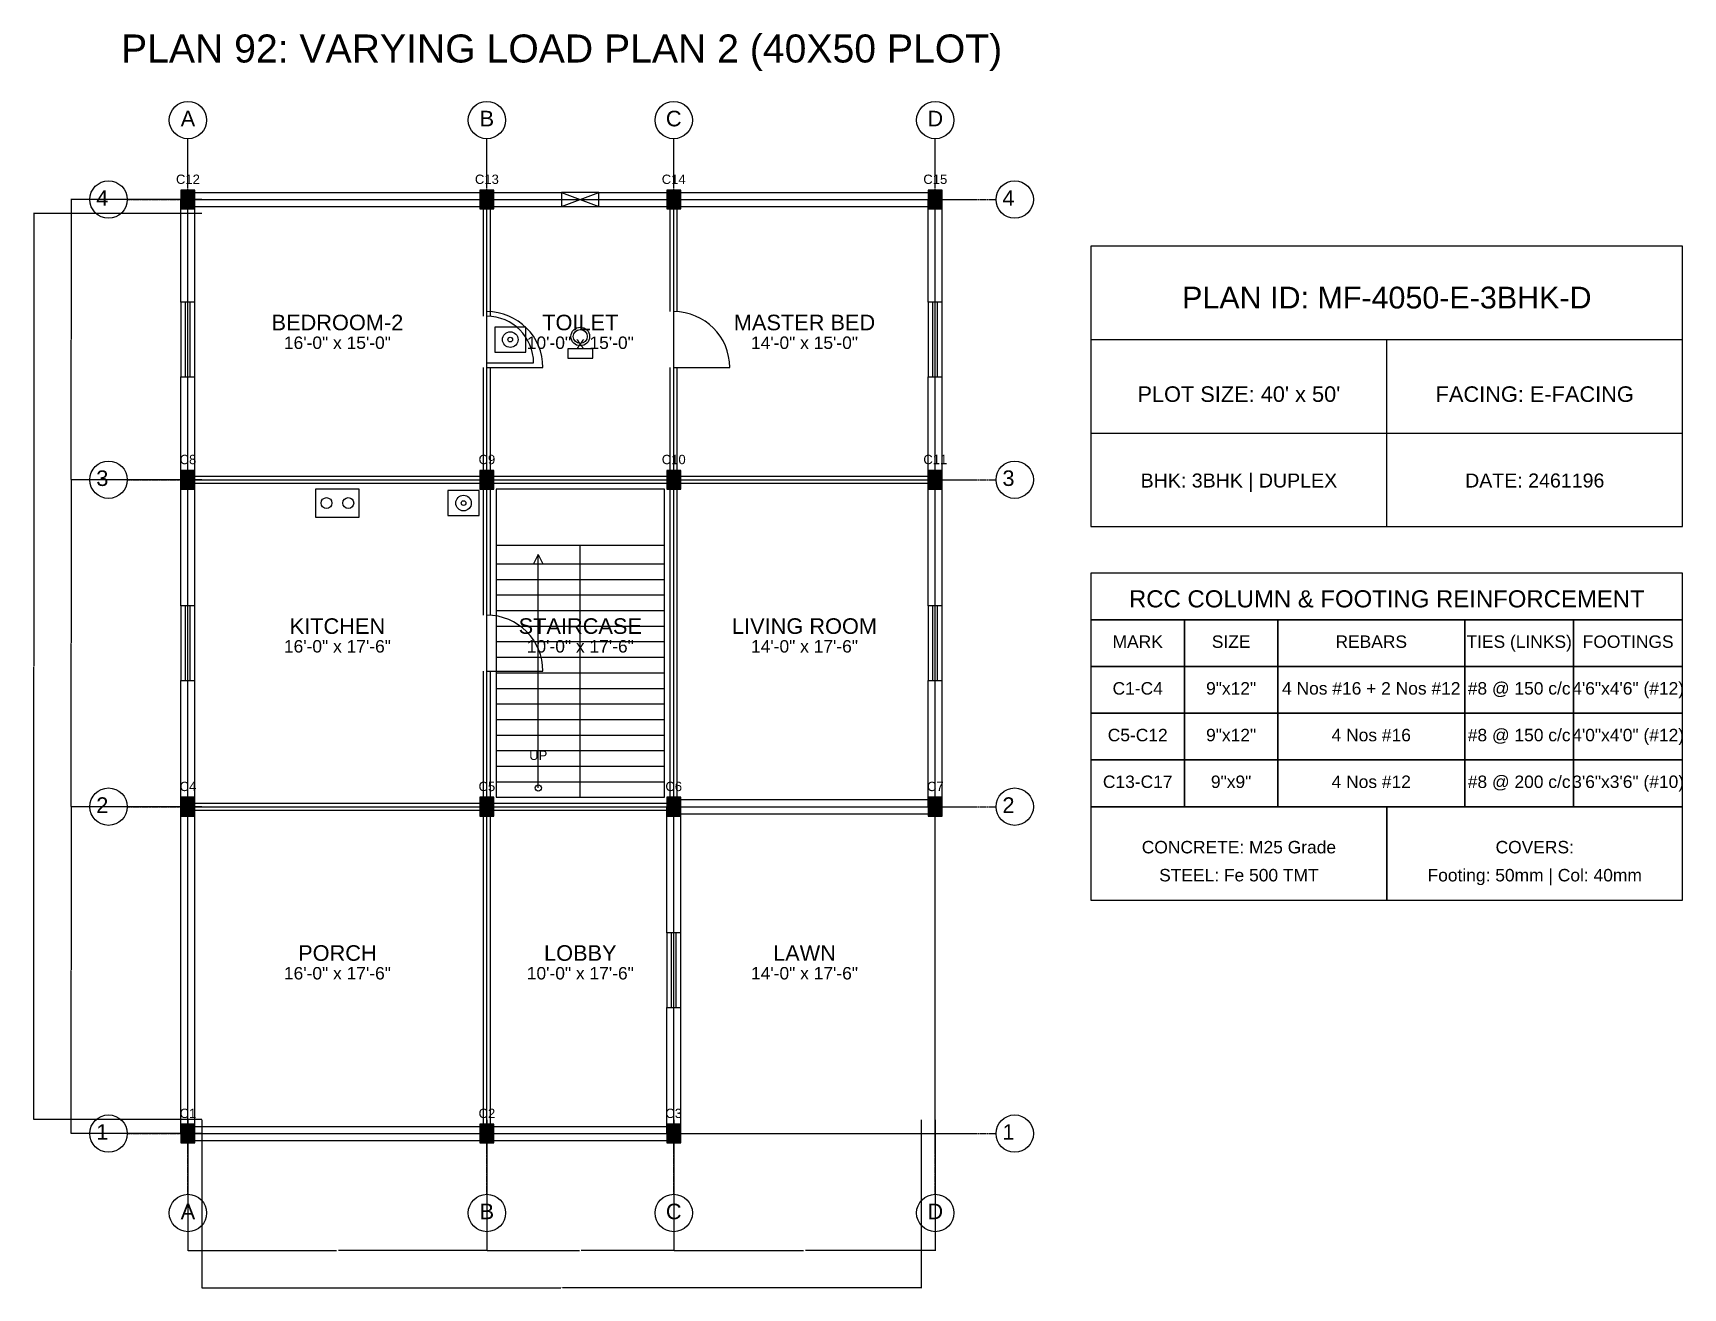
# Model space of a CAD drawing. Header units: inches. Extents: x -134 to 23580, y -99 to 23207.
# Drawn here: x 2400 to 3460, y 22401 to 23207 of the extents above; entities that cross this region are included whole.
import ezdxf
from ezdxf.enums import TextEntityAlignment as Align

# ---------------------------------------------------------------- set-up
doc = ezdxf.new("R2010")
doc.units = ezdxf.units.IN
doc.header["$MEASUREMENT"] = 0
doc.linetypes.add('CENTER', pattern=[2, 1.25, -0.25, 0.25, -0.25])
for name, color, linetype in [('A-COL-HATCH', 251, 'Continuous'), ('A-COLUMN', 1, 'Continuous'), ('A-DIM', 5, 'Continuous'), ('A-DOOR', 30, 'Continuous'), ('A-FIXTURE', 8, 'Continuous'), ('A-STAIR', 6, 'Continuous'), ('A-TEXT', 2, 'Continuous'), ('A-WALL-EXT', 7, 'Continuous'), ('A-WALL-INT', 9, 'Continuous'), ('A-WINDOW', 4, 'Continuous'), ('S-BEAM-FRAMING', 2, 'Continuous'), ('S-BUBBLE', 4, 'Continuous'), ('S-GRID-CENTER', 8, 'CENTER'), ('S-TABLE', 7, 'Continuous'), ('S-TEXT', 3, 'Continuous')]:
    doc.layers.add(name, color=color, linetype=linetype)
doc.styles.get("Standard").update_dxf_attribs({"font": 'arial.ttf'})
doc.dimstyles.get("Standard").update_dxf_attribs({"dimtxt": 0.18, "dimasz": 0.18, "dimexe": 0.18, "dimexo": 0.0625, "dimgap": 0.09, "dimtad": 0, "dimtih": 1, "dimtoh": 1, "dimdec": 4, "dimzin": 0, "dimdsep": 46, "dimtxsty": 'Standard', "dimcen": 0.09, "dimadec": 0, "dimazin": 0, "dimtfac": 1, "dimtdec": 4, "dimtofl": 0, "dimtmove": 0, "dimatfit": 3, "dimfxl": 1, "dimtolj": 1, "dimtzin": 0, "dimarcsym": 0})

msp = doc.modelspace()

# ---------------------------------------------------------------- texts
at = {"layer": 'A-TEXT'}
for s, height, p in [('PLAN 92: VARYING LOAD PLAN 2 (40X50 PLOT)', 18, (2740, 23188)), ('C12', 6, (2500, 23110)), ('C13', 6, (2692, 23110)), ('C14', 6, (2812, 23110)), ('C15', 6, (2980, 23110)), ('PLAN ID: MF-4050-E-3BHK-D', 14, (3270, 23030)), ('BEDROOM-2', 10, (2596, 23016)), ('TOILET', 10, (2752, 23016)), ('MASTER BED', 10, (2896, 23016)), ('16\'-0" x 15\'-0"', 8, (2596, 23004)), ('10\'-0" x 15\'-0"', 8, (2752, 23004)), ('14\'-0" x 15\'-0"', 8, (2896, 23004)), ("PLOT SIZE: 40' x 50'", 10, (3175, 22970)), ('FACING: E-FACING', 10, (3365, 22970)), ('C8', 6, (2500, 22930)), ('C9', 6, (2692, 22930)), ('C10', 6, (2812, 22930)), ('C11', 6, (2980, 22930)), ('BHK: 3BHK | DUPLEX', 9, (3175, 22915)), ('DATE: 2461196', 9, (3365, 22915)), ('KITCHEN', 10, (2596, 22821)), ('STAIRCASE', 10, (2752, 22821)), ('LIVING ROOM', 10, (2896, 22821)), ('16\'-0" x 17\'-6"', 8, (2596, 22809)), ('10\'-0" x 17\'-6"', 8, (2752, 22809)), ('14\'-0" x 17\'-6"', 8, (2896, 22809)), ('UP', 6, (2725, 22740)), ('C4', 6, (2500, 22720)), ('C5', 6, (2692, 22720)), ('C6', 6, (2812, 22720)), ('C7', 6, (2980, 22720)), ('PORCH', 10, (2596, 22611)), ('LOBBY', 10, (2752, 22611)), ('LAWN', 10, (2896, 22611)), ('16\'-0" x 17\'-6"', 8, (2596, 22599)), ('10\'-0" x 17\'-6"', 8, (2752, 22599)), ('14\'-0" x 17\'-6"', 8, (2896, 22599)), ('C1', 6, (2500, 22510)), ('C2', 6, (2692, 22510)), ('C3', 6, (2812, 22510))]:
    msp.add_text(s, height=height, dxfattribs=at).set_placement(p, align=Align.CENTER)
at = {"layer": 'S-TEXT'}
for s, height, p in [('A', 10, (2500, 23147)), ('B', 10, (2692, 23147)), ('C', 10, (2812, 23147)), ('D', 10, (2980, 23147)), ('4', 10, (2445, 23096)), ('4', 10, (3027, 23096)), ('3', 10, (2445, 22916)), ('3', 10, (3027, 22916)), ('RCC COLUMN & FOOTING REINFORCEMENT', 11, (3270, 22838)), ('MARK', 8, (3110, 22812)), ('SIZE', 8, (3170, 22812)), ('REBARS', 8, (3260, 22812)), ('TIES (LINKS)', 8, (3355, 22812)), ('FOOTINGS', 8, (3425, 22812)), ('C1-C4', 8, (3110, 22782)), ('9"x12"', 8, (3170, 22782)), ('4 Nos #16 + 2 Nos #12', 8, (3260, 22782)), ('#8 @ 150 c/c', 8, (3355, 22782)), ('4\'6"x4\'6" (#12)', 8, (3425, 22782)), ('C5-C12', 8, (3110, 22752)), ('9"x12"', 8, (3170, 22752)), ('4 Nos #16', 8, (3260, 22752)), ('#8 @ 150 c/c', 8, (3355, 22752)), ('4\'0"x4\'0" (#12)', 8, (3425, 22752)), ('C13-C17', 8, (3110, 22722)), ('9"x9"', 8, (3170, 22722)), ('4 Nos #12', 8, (3260, 22722)), ('#8 @ 200 c/c', 8, (3355, 22722)), ('3\'6"x3\'6" (#10)', 8, (3425, 22722)), ('2', 10, (2445, 22706)), ('2', 10, (3027, 22706)), ('CONCRETE: M25 Grade', 8, (3175, 22680)), ('COVERS:', 8, (3365, 22680)), ('STEEL: Fe 500 TMT', 8, (3175, 22662)), ('Footing: 50mm | Col: 40mm', 8, (3365, 22662)), ('1', 10, (2445, 22496)), ('1', 10, (3027, 22496)), ('A', 10, (2500, 22445)), ('B', 10, (2692, 22445)), ('C', 10, (2812, 22445)), ('D', 10, (2980, 22445))]:
    msp.add_text(s, height=height, dxfattribs=at).set_placement(p, align=Align.CENTER)

# ---------------------------------------------------------------- blocks, each defined once
blk = doc.blocks.new('*D788')
at = {"layer": 'A-DIM', "color": 0, "lineweight": -2, "transparency": 16777216}
for p, q in [((2500, 22508.9), (2500, 22424.8)), ((2692, 22508.9), (2692, 22424.8)), ((2500.2, 22425), (2595.4, 22425)), ((2691.8, 22425), (2596.6, 22425))]:
    blk.add_line(p, q, dxfattribs=at)
at = {"layer": 'A-DIM', "color": 0, "transparency": 16777216}
for points in [[(2500.2, 22425), (2500.2, 22425), (2500, 22425)], [(2691.8, 22425), (2691.8, 22425), (2692, 22425)]]:
    blk.add_solid(points, dxfattribs=at)
at = {"layer": 'Defpoints', "color": 0, "transparency": 16777216}
for p in [(2500, 22509), (2692, 22509), (2692, 22425)]:
    blk.add_point(p, dxfattribs=at)
at = {"layer": 'A-DIM', "color": 0, "transparency": 16777216, "insert": (2596, 22425), "char_height": 0.18, "attachment_point": 5}
blk.add_mtext('\\A1;192.0000', dxfattribs=at)
blk = doc.blocks.new('*D789')
at = {"layer": 'A-DIM', "color": 0, "lineweight": -2, "transparency": 16777216}
for p, q in [((2692, 22508.9), (2692, 22424.8)), ((2812, 22508.9), (2812, 22424.8)), ((2692.2, 22425), (2751.4, 22425)), ((2811.8, 22425), (2752.6, 22425))]:
    blk.add_line(p, q, dxfattribs=at)
at = {"layer": 'A-DIM', "color": 0, "transparency": 16777216}
for points in [[(2692.2, 22425), (2692.2, 22425), (2692, 22425)], [(2811.8, 22425), (2811.8, 22425), (2812, 22425)]]:
    blk.add_solid(points, dxfattribs=at)
at = {"layer": 'Defpoints', "color": 0, "transparency": 16777216}
for p in [(2692, 22509), (2812, 22509), (2812, 22425)]:
    blk.add_point(p, dxfattribs=at)
at = {"layer": 'A-DIM', "color": 0, "transparency": 16777216, "insert": (2752, 22425), "char_height": 0.18, "attachment_point": 5}
blk.add_mtext('\\A1;120.0000', dxfattribs=at)
blk = doc.blocks.new('*D790')
at = {"layer": 'A-DIM', "color": 0, "lineweight": -2, "transparency": 16777216}
for p, q in [((2812, 22508.9), (2812, 22424.8)), ((2980, 22508.9), (2980, 22424.8)), ((2812.2, 22425), (2895.4, 22425)), ((2979.8, 22425), (2896.6, 22425))]:
    blk.add_line(p, q, dxfattribs=at)
at = {"layer": 'A-DIM', "color": 0, "transparency": 16777216}
for points in [[(2812.2, 22425), (2812.2, 22425), (2812, 22425)], [(2979.8, 22425), (2979.8, 22425), (2980, 22425)]]:
    blk.add_solid(points, dxfattribs=at)
at = {"layer": 'Defpoints', "color": 0, "transparency": 16777216}
for p in [(2812, 22509), (2980, 22509), (2980, 22425)]:
    blk.add_point(p, dxfattribs=at)
at = {"layer": 'A-DIM', "color": 0, "transparency": 16777216, "insert": (2896, 22425), "char_height": 0.18, "attachment_point": 5}
blk.add_mtext('\\A1;168.0000', dxfattribs=at)
blk = doc.blocks.new('*D791')
at = {"layer": 'A-DIM', "color": 0, "lineweight": -2, "transparency": 16777216}
for p, q in [((2509, 22508.9375), (2509, 22400.82)), ((2971, 22508.9375), (2971, 22400.82)), ((2509.18, 22401), (2739.393206, 22401)), ((2970.82, 22401), (2740.606794, 22401))]:
    blk.add_line(p, q, dxfattribs=at)
at = {"layer": 'A-DIM', "color": 0, "transparency": 16777216}
for points in [[(2509.18, 22401.03), (2509.18, 22400.97), (2509, 22401)], [(2970.82, 22401.03), (2970.82, 22400.97), (2971, 22401)]]:
    blk.add_solid(points, dxfattribs=at)
at = {"layer": 'Defpoints', "color": 0, "transparency": 16777216}
for p in [(2509, 22509), (2971, 22509), (2971, 22401)]:
    blk.add_point(p, dxfattribs=at)
at = {"layer": 'A-DIM', "color": 0, "transparency": 16777216, "insert": (2740, 22401), "char_height": 0.18, "attachment_point": 5}
blk.add_mtext('\\A1;462.0000', dxfattribs=at)
blk = doc.blocks.new('*D792')
at = {"layer": 'A-DIM', "color": 0, "lineweight": -2, "transparency": 16777216}
for p, q in [((2508.9, 22710), (2424.8, 22710)), ((2425, 22709.8), (2425, 22605.2)), ((2425, 22500.2), (2425, 22604.8)), ((2508.9, 22500), (2424.8, 22500))]:
    blk.add_line(p, q, dxfattribs=at)
at = {"layer": 'A-DIM', "color": 0, "transparency": 16777216}
for points in [[(2425, 22709.8), (2425, 22709.8), (2425, 22710)], [(2425, 22500.2), (2425, 22500.2), (2425, 22500)]]:
    blk.add_solid(points, dxfattribs=at)
at = {"layer": 'Defpoints', "color": 0, "transparency": 16777216}
for p in [(2425, 22710), (2509, 22710), (2509, 22500)]:
    blk.add_point(p, dxfattribs=at)
at = {"layer": 'A-DIM', "color": 0, "transparency": 16777216, "insert": (2425, 22605), "char_height": 0.18, "attachment_point": 5}
blk.add_mtext('\\A1;210.0000', dxfattribs=at)
blk = doc.blocks.new('*D793')
at = {"layer": 'A-DIM', "color": 0, "lineweight": -2, "transparency": 16777216}
for p, q in [((2508.9, 22920), (2424.8, 22920)), ((2425, 22919.8), (2425, 22815.2)), ((2425, 22710.2), (2425, 22814.8)), ((2508.9, 22710), (2424.8, 22710))]:
    blk.add_line(p, q, dxfattribs=at)
at = {"layer": 'A-DIM', "color": 0, "transparency": 16777216}
for points in [[(2425, 22919.8), (2425, 22919.8), (2425, 22920)], [(2425, 22710.2), (2425, 22710.2), (2425, 22710)]]:
    blk.add_solid(points, dxfattribs=at)
at = {"layer": 'Defpoints', "color": 0, "transparency": 16777216}
for p in [(2425, 22920), (2509, 22920), (2509, 22710)]:
    blk.add_point(p, dxfattribs=at)
at = {"layer": 'A-DIM', "color": 0, "transparency": 16777216, "insert": (2425, 22815), "char_height": 0.18, "attachment_point": 5}
blk.add_mtext('\\A1;210.0000', dxfattribs=at)
blk = doc.blocks.new('*D794')
at = {"layer": 'A-DIM', "color": 0, "lineweight": -2, "transparency": 16777216}
for p, q in [((2508.9, 23100), (2424.8, 23100)), ((2425, 23099.8), (2425, 23010.2)), ((2425, 22920.2), (2425, 23009.8)), ((2508.9, 22920), (2424.8, 22920))]:
    blk.add_line(p, q, dxfattribs=at)
at = {"layer": 'A-DIM', "color": 0, "transparency": 16777216}
for points in [[(2425, 23099.8), (2425, 23099.8), (2425, 23100)], [(2425, 22920.2), (2425, 22920.2), (2425, 22920)]]:
    blk.add_solid(points, dxfattribs=at)
at = {"layer": 'Defpoints', "color": 0, "transparency": 16777216}
for p in [(2425, 23100), (2509, 23100), (2509, 22920)]:
    blk.add_point(p, dxfattribs=at)
at = {"layer": 'A-DIM', "color": 0, "transparency": 16777216, "insert": (2425, 23010), "char_height": 0.18, "attachment_point": 5}
blk.add_mtext('\\A1;180.0000', dxfattribs=at)
blk = doc.blocks.new('*D795')
at = {"layer": 'A-DIM', "color": 0, "lineweight": -2, "transparency": 16777216}
for p, q in [((2508.9, 23091), (2400.8, 23091)), ((2401, 23090.8), (2401, 22800.2)), ((2401, 22509.2), (2401, 22799.8)), ((2508.9, 22509), (2400.8, 22509))]:
    blk.add_line(p, q, dxfattribs=at)
at = {"layer": 'A-DIM', "color": 0, "transparency": 16777216}
for points in [[(2401, 23090.8), (2401, 23090.8), (2401, 23091)], [(2401, 22509.2), (2401, 22509.2), (2401, 22509)]]:
    blk.add_solid(points, dxfattribs=at)
at = {"layer": 'Defpoints', "color": 0, "transparency": 16777216}
for p in [(2401, 23091), (2509, 23091), (2509, 22509)]:
    blk.add_point(p, dxfattribs=at)
at = {"layer": 'A-DIM', "color": 0, "transparency": 16777216, "insert": (2401, 22800), "char_height": 0.18, "attachment_point": 5}
blk.add_mtext('\\A1;582.0000', dxfattribs=at)

# ---------------------------------------------------------------- dimensions: what is measured, and where the dimension line sits
at = {"layer": 'A-DIM'}
for base, p1, p2, picture, middle in [((2425, 23100), (2509, 22920), (2509, 23100), '*D794', (2425, 23010)), ((2401, 23091), (2509, 22509), (2509, 23091), '*D795', (2401, 22800)), ((2425, 22920), (2509, 22710), (2509, 22920), '*D793', (2425, 22815)), ((2425, 22710), (2509, 22500), (2509, 22710), '*D792', (2425, 22605))]:
    dim = msp.add_linear_dim(base=base, p1=p1, p2=p2, angle=90, dimstyle='Standard', dxfattribs=at)
    dim.commit()
    dim.dimension.update_dxf_attribs({"geometry": picture, "text_midpoint": middle})
for base, p1, p2, picture, middle in [((2692, 22425), (2500, 22509), (2692, 22509), '*D788', (2596, 22425)), ((2971, 22401), (2509, 22509), (2971, 22509), '*D791', (2740, 22401)), ((2812, 22425), (2692, 22509), (2812, 22509), '*D789', (2752, 22425)), ((2980, 22425), (2812, 22509), (2980, 22509), '*D790', (2896, 22425))]:
    dim = msp.add_linear_dim(base=base, p1=p1, p2=p2, dimstyle='Standard', dxfattribs=at)
    dim.commit()
    dim.dimension.update_dxf_attribs({"geometry": picture, "text_midpoint": middle})

# ---------------------------------------------------------------- linework, layer by layer
at = {"layer": 'A-COL-HATCH'}
for points in [[(2495.5, 23094), (2504.5, 23094), (2495.5, 23106), (2504.5, 23106)], [(2687.5, 23094), (2696.5, 23094), (2687.5, 23106), (2696.5, 23106)], [(2807.5, 23094), (2816.5, 23094), (2807.5, 23106), (2816.5, 23106)], [(2975.5, 23094), (2984.5, 23094), (2975.5, 23106), (2984.5, 23106)], [(2495.5, 22914), (2504.5, 22914), (2495.5, 22926), (2504.5, 22926)], [(2687.5, 22914), (2696.5, 22914), (2687.5, 22926), (2696.5, 22926)], [(2807.5, 22914), (2816.5, 22914), (2807.5, 22926), (2816.5, 22926)], [(2975.5, 22914), (2984.5, 22914), (2975.5, 22926), (2984.5, 22926)], [(2495.5, 22704), (2504.5, 22704), (2495.5, 22716), (2504.5, 22716)], [(2687.5, 22704), (2696.5, 22704), (2687.5, 22716), (2696.5, 22716)], [(2807.5, 22704), (2816.5, 22704), (2807.5, 22716), (2816.5, 22716)], [(2975.5, 22704), (2984.5, 22704), (2975.5, 22716), (2984.5, 22716)], [(2495.5, 22494), (2504.5, 22494), (2495.5, 22506), (2504.5, 22506)], [(2687.5, 22494), (2696.5, 22494), (2687.5, 22506), (2696.5, 22506)], [(2807.5, 22494), (2816.5, 22494), (2807.5, 22506), (2816.5, 22506)]]:
    msp.add_solid(points, dxfattribs=at)
at = {"layer": 'A-COLUMN'}
for points in [[(2495.5, 23094), (2504.5, 23094), (2504.5, 23106), (2495.5, 23106)], [(2687.5, 23094), (2696.5, 23094), (2696.5, 23106), (2687.5, 23106)], [(2807.5, 23094), (2816.5, 23094), (2816.5, 23106), (2807.5, 23106)], [(2975.5, 23094), (2984.5, 23094), (2984.5, 23106), (2975.5, 23106)], [(2495.5, 22914), (2504.5, 22914), (2504.5, 22926), (2495.5, 22926)], [(2687.5, 22914), (2696.5, 22914), (2696.5, 22926), (2687.5, 22926)], [(2807.5, 22914), (2816.5, 22914), (2816.5, 22926), (2807.5, 22926)], [(2975.5, 22914), (2984.5, 22914), (2984.5, 22926), (2975.5, 22926)], [(2495.5, 22704), (2504.5, 22704), (2504.5, 22716), (2495.5, 22716)], [(2687.5, 22704), (2696.5, 22704), (2696.5, 22716), (2687.5, 22716)], [(2807.5, 22704), (2816.5, 22704), (2816.5, 22716), (2807.5, 22716)], [(2975.5, 22704), (2984.5, 22704), (2984.5, 22716), (2975.5, 22716)], [(2495.5, 22494), (2504.5, 22494), (2504.5, 22506), (2495.5, 22506)], [(2687.5, 22494), (2696.5, 22494), (2696.5, 22506), (2687.5, 22506)], [(2807.5, 22494), (2816.5, 22494), (2816.5, 22506), (2807.5, 22506)]]:
    msp.add_lwpolyline(points, close=True, dxfattribs=at)
at = {"layer": 'A-DOOR'}
for p, q in [((2692, 22995), (2722, 22995)), ((2692, 22992), (2728, 22992)), ((2812, 22992), (2848, 22992)), ((2692, 22797), (2728, 22797))]:
    msp.add_line(p, q, dxfattribs=at)
for centre, radius in [((2692, 22992), 36), ((2692, 22995), 30), ((2812, 22992), 36), ((2692, 22797), 36)]:
    msp.add_arc(centre, radius, 0, 90, dxfattribs=at)
at = {"layer": 'A-FIXTURE'}
for points in [[(2697, 23002), (2717, 23002), (2717, 23018), (2697, 23018)], [(2744, 22998), (2760, 22998), (2760, 23004), (2744, 23004)], [(2582, 22896), (2610, 22896), (2610, 22914), (2582, 22914)], [(2667, 22897), (2687, 22897), (2687, 22913), (2667, 22913)]]:
    msp.add_lwpolyline(points, close=True, dxfattribs=at)
for centre, radius in [((2752, 23012), 6), ((2707, 23010), 5), ((2707, 23010), 1.5), ((2752, 23012), 4.5), ((2589, 22905), 3.5), ((2603, 22905), 3.5), ((2677, 22905), 5), ((2677, 22905), 1.5)]:
    msp.add_circle(centre, radius, dxfattribs=at)
at = {"layer": 'A-STAIR'}
for p, q in [((2698, 22878), (2806, 22878)), ((2725, 22872), (2722, 22866)), ((2725, 22722), (2725, 22872)), ((2725, 22872), (2728, 22866)), ((2752, 22716), (2752, 22878)), ((2698, 22866), (2752, 22866)), ((2752, 22866), (2806, 22866)), ((2698, 22856), (2752, 22856)), ((2752, 22856), (2806, 22856)), ((2698, 22846), (2752, 22846)), ((2752, 22846), (2806, 22846)), ((2698, 22836), (2752, 22836)), ((2752, 22836), (2806, 22836)), ((2698, 22826), (2752, 22826)), ((2752, 22826), (2806, 22826)), ((2698, 22816), (2752, 22816)), ((2698, 22806), (2752, 22806)), ((2752, 22816), (2806, 22816)), ((2752, 22806), (2806, 22806)), ((2698, 22796), (2752, 22796)), ((2752, 22796), (2806, 22796)), ((2698, 22786), (2752, 22786)), ((2752, 22786), (2806, 22786)), ((2698, 22776), (2752, 22776)), ((2752, 22776), (2806, 22776)), ((2698, 22766), (2752, 22766)), ((2752, 22766), (2806, 22766)), ((2698, 22756), (2752, 22756)), ((2752, 22756), (2806, 22756)), ((2698, 22746), (2752, 22746)), ((2752, 22746), (2806, 22746)), ((2698, 22736), (2752, 22736)), ((2752, 22736), (2806, 22736)), ((2698, 22726), (2752, 22726)), ((2752, 22726), (2806, 22726))]:
    msp.add_line(p, q, dxfattribs=at)
msp.add_lwpolyline([(2698, 22716), (2806, 22716), (2806, 22914), (2698, 22914)], close=True, dxfattribs=at)
msp.add_circle((2725, 22722), 2, dxfattribs=at)
at = {"layer": 'A-WALL-EXT'}
for p, q in [((2500, 23104.5), (2692, 23104.5)), ((2692, 23104.5), (2740, 23104.5)), ((2764, 23104.5), (2812, 23104.5)), ((2812, 23104.5), (2980, 23104.5)), ((2495.5, 23034), (2495.5, 23100)), ((2500, 23095.5), (2692, 23095.5)), ((2504.5, 23034), (2504.5, 23100)), ((2692, 23095.5), (2740, 23095.5)), ((2764, 23095.5), (2812, 23095.5)), ((2812, 23095.5), (2980, 23095.5)), ((2975.5, 23034), (2975.5, 23100)), ((2984.5, 23034), (2984.5, 23100)), ((3080, 23010), (3460, 23010)), ((3270, 22890), (3270, 23010)), ((2495.5, 22920), (2495.5, 22986)), ((2504.5, 22920), (2504.5, 22986)), ((2975.5, 22920), (2975.5, 22986)), ((2984.5, 22920), (2984.5, 22986)), ((3080, 22950), (3460, 22950)), ((2495.5, 22839), (2495.5, 22920)), ((2504.5, 22839), (2504.5, 22920)), ((2975.5, 22839), (2975.5, 22920)), ((2984.5, 22839), (2984.5, 22920)), ((2495.5, 22710), (2495.5, 22791)), ((2504.5, 22710), (2504.5, 22791)), ((2975.5, 22710), (2975.5, 22791)), ((2984.5, 22710), (2984.5, 22791)), ((2812, 22714.5), (2980, 22714.5)), ((2495.5, 22500), (2495.5, 22710)), ((2504.5, 22500), (2504.5, 22710)), ((2807.5, 22629), (2807.5, 22710)), ((2812, 22705.5), (2980, 22705.5)), ((2816.5, 22629), (2816.5, 22710)), ((2807.5, 22500), (2807.5, 22581)), ((2816.5, 22500), (2816.5, 22581)), ((2500, 22504.5), (2692, 22504.5)), ((2692, 22504.5), (2812, 22504.5)), ((2500, 22495.5), (2692, 22495.5)), ((2692, 22495.5), (2812, 22495.5))]:
    msp.add_line(p, q, dxfattribs=at)
msp.add_lwpolyline([(3080, 22890), (3460, 22890), (3460, 23070), (3080, 23070)], close=True, dxfattribs=at)
at = {"layer": 'A-WALL-INT'}
for p, q in [((2689.75, 23025), (2689.75, 23100)), ((2694.25, 23025), (2694.25, 23100)), ((2809.75, 23028), (2809.75, 23100)), ((2814.25, 23028), (2814.25, 23100)), ((2689.75, 22920), (2689.75, 22992)), ((2694.25, 22920), (2694.25, 22992)), ((2809.75, 22920), (2809.75, 22992)), ((2814.25, 22920), (2814.25, 22992)), ((2500, 22922.25), (2692, 22922.25)), ((2692, 22922.25), (2812, 22922.25)), ((2812, 22922.25), (2980, 22922.25)), ((2500, 22917.75), (2692, 22917.75)), ((2689.75, 22833), (2689.75, 22920)), ((2692, 22917.75), (2812, 22917.75)), ((2694.25, 22833), (2694.25, 22920)), ((2809.75, 22710), (2809.75, 22920)), ((2812, 22917.75), (2980, 22917.75)), ((2814.25, 22710), (2814.25, 22920)), ((2689.75, 22710), (2689.75, 22797)), ((2694.25, 22710), (2694.25, 22797)), ((2500, 22712.25), (2692, 22712.25)), ((2692, 22712.25), (2812, 22712.25)), ((2500, 22707.75), (2692, 22707.75)), ((2689.75, 22500), (2689.75, 22710)), ((2692, 22707.75), (2812, 22707.75)), ((2694.25, 22500), (2694.25, 22710))]:
    msp.add_line(p, q, dxfattribs=at)
at = {"layer": 'A-WINDOW'}
for p, q in [((2740, 23095.5), (2764, 23104.5)), ((2740, 23104.5), (2764, 23095.5)), ((2498.5, 22986), (2498.5, 23034)), ((2501.5, 22986), (2501.5, 23034)), ((2978.5, 22986), (2978.5, 23034)), ((2981.5, 22986), (2981.5, 23034)), ((2498.5, 22791), (2498.5, 22839)), ((2501.5, 22791), (2501.5, 22839)), ((2978.5, 22791), (2978.5, 22839)), ((2981.5, 22791), (2981.5, 22839)), ((2810.5, 22581), (2810.5, 22629)), ((2813.5, 22581), (2813.5, 22629))]:
    msp.add_line(p, q, dxfattribs=at)
for points in [[(2740, 23095.5), (2764, 23095.5), (2764, 23104.5), (2740, 23104.5)], [(2495.5, 22986), (2504.5, 22986), (2504.5, 23034), (2495.5, 23034)], [(2975.5, 22986), (2984.5, 22986), (2984.5, 23034), (2975.5, 23034)], [(2495.5, 22791), (2504.5, 22791), (2504.5, 22839), (2495.5, 22839)], [(2975.5, 22791), (2984.5, 22791), (2984.5, 22839), (2975.5, 22839)], [(2807.5, 22581), (2816.5, 22581), (2816.5, 22629), (2807.5, 22629)]]:
    msp.add_lwpolyline(points, close=True, dxfattribs=at)
at = {"layer": 'S-BEAM-FRAMING'}
for p, q in [((2500, 22500), (2500, 23100)), ((2500, 23100), (2980, 23100)), ((2692, 22500), (2692, 23100)), ((2812, 22500), (2812, 23100)), ((2980, 22500), (2980, 23100)), ((2500, 22920), (2980, 22920)), ((2500, 22710), (2980, 22710)), ((2500, 22500), (2980, 22500))]:
    msp.add_line(p, q, dxfattribs=at)
at = {"layer": 'S-BUBBLE'}
for centre in [(2500, 23151), (2692, 23151), (2812, 23151), (2980, 23151), (2449, 23100), (3031, 23100), (2449, 22920), (3031, 22920), (2449, 22710), (3031, 22710), (2449, 22500), (3031, 22500), (2500, 22449), (2692, 22449), (2812, 22449), (2980, 22449)]:
    msp.add_circle(centre, 12, dxfattribs=at)
at = {"layer": 'S-GRID-CENTER'}
for p, q in [((2500, 22461), (2500, 23139)), ((2692, 22461), (2692, 23139)), ((2812, 22461), (2812, 23139)), ((2980, 22461), (2980, 23139)), ((2461, 23100), (3019, 23100)), ((2461, 22920), (3019, 22920)), ((2461, 22710), (3019, 22710)), ((2461, 22500), (3019, 22500))]:
    msp.add_line(p, q, dxfattribs=at)
at = {"layer": 'S-TABLE'}
for points in [[(3080, 22830), (3460, 22830), (3460, 22860), (3080, 22860)], [(3080, 22800), (3140, 22800), (3140, 22830), (3080, 22830)], [(3140, 22800), (3200, 22800), (3200, 22830), (3140, 22830)], [(3200, 22800), (3320, 22800), (3320, 22830), (3200, 22830)], [(3320, 22800), (3390, 22800), (3390, 22830), (3320, 22830)], [(3390, 22800), (3460, 22800), (3460, 22830), (3390, 22830)], [(3080, 22770), (3140, 22770), (3140, 22800), (3080, 22800)], [(3140, 22770), (3200, 22770), (3200, 22800), (3140, 22800)], [(3200, 22770), (3320, 22770), (3320, 22800), (3200, 22800)], [(3320, 22770), (3390, 22770), (3390, 22800), (3320, 22800)], [(3390, 22770), (3460, 22770), (3460, 22800), (3390, 22800)], [(3080, 22740), (3140, 22740), (3140, 22770), (3080, 22770)], [(3140, 22740), (3200, 22740), (3200, 22770), (3140, 22770)], [(3200, 22740), (3320, 22740), (3320, 22770), (3200, 22770)], [(3320, 22740), (3390, 22740), (3390, 22770), (3320, 22770)], [(3390, 22740), (3460, 22740), (3460, 22770), (3390, 22770)], [(3080, 22710), (3140, 22710), (3140, 22740), (3080, 22740)], [(3140, 22710), (3200, 22710), (3200, 22740), (3140, 22740)], [(3200, 22710), (3320, 22710), (3320, 22740), (3200, 22740)], [(3320, 22710), (3390, 22710), (3390, 22740), (3320, 22740)], [(3390, 22710), (3460, 22710), (3460, 22740), (3390, 22740)], [(3080, 22650), (3270, 22650), (3270, 22710), (3080, 22710)], [(3270, 22650), (3460, 22650), (3460, 22710), (3270, 22710)]]:
    msp.add_lwpolyline(points, close=True, dxfattribs=at)

msp.set_redraw_order([(e.dxf.handle, doc.entitydb.next_handle()) for e in msp.query("TEXT MTEXT ATTDEF DIMENSION ARC_DIMENSION")])  # texts and dimensions are drawn at this point

doc.saveas('drawing.dxf')
